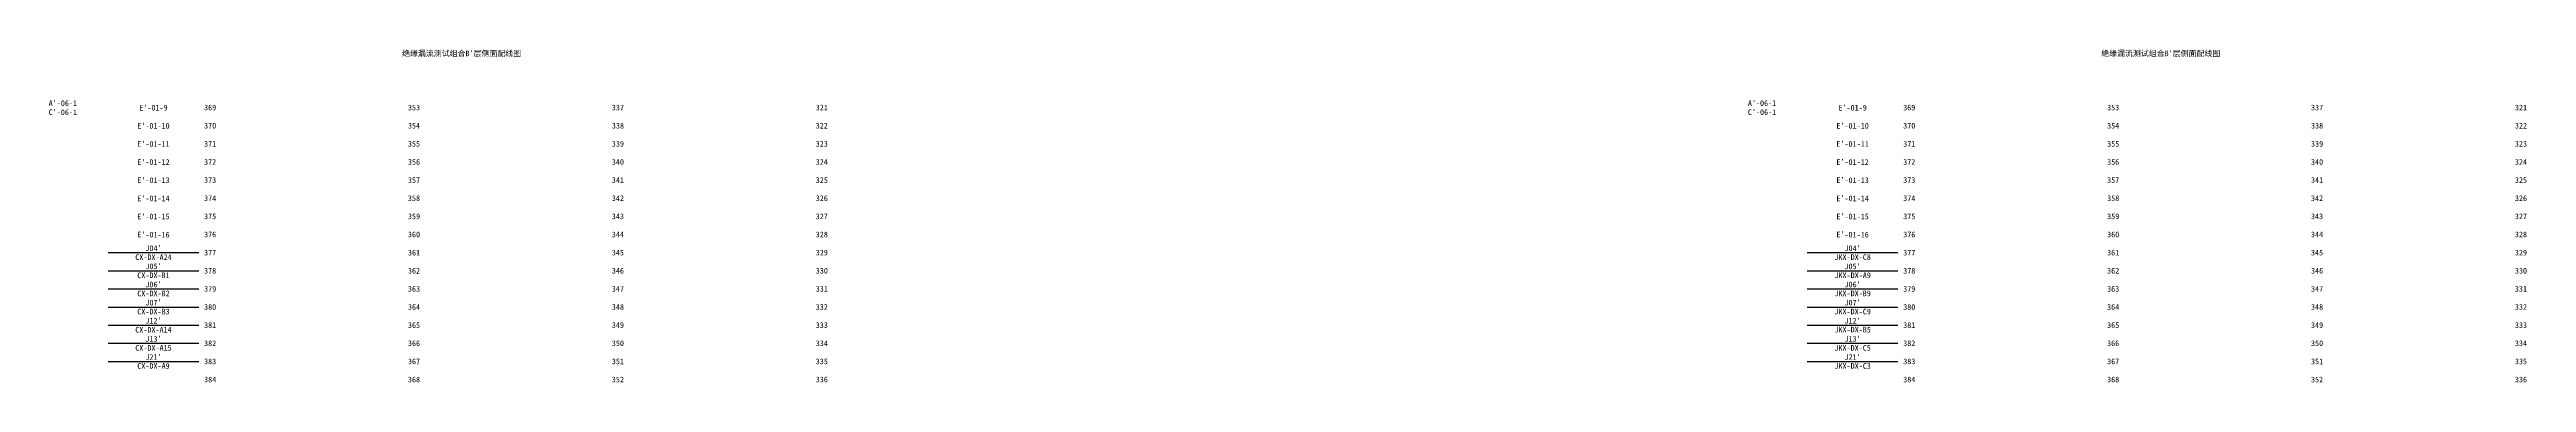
# Model space of a CAD drawing. Header units: millimetres. Extents: x 760 to 2014, y -130 to 4186.
# Drawn here: x 852 to 1945, y 2039 to 2186 of the extents above; entities that cross this region are included whole.
import ezdxf
from ezdxf.enums import TextEntityAlignment as Align

# ---------------------------------------------------------------- set-up
doc = ezdxf.new("R2010")
doc.units = ezdxf.units.MM
doc.styles.get("Standard").update_dxf_attribs({"font": ''})
doc.styles.get('Standard').set_extended_font_data('SimSun')

# ---------------------------------------------------------------- blocks, each defined once
blk = doc.blocks.new("焊线式—B'层—配线端子")
for p, q in [((88, 76), (128, 76)), ((88, 68), (128, 68)), ((88, 60), (128, 60)), ((88, 52), (128, 52)), ((88, 44), (128, 44)), ((88, 36), (128, 36)), ((88, 28), (128, 28))]:
    blk.add_line(p, q)
for s, p in [("绝缘漏流测试组合B'层侧面配线图", (244, 164)), ("A'-06-1", (68, 142)), ("C'-06-1", (68, 138)), ("E'-01-10", (108, 132)), ("E'-01-9", (108, 140)), ('369', (133, 140)), ('370', (133, 132)), ('353', (223, 140)), ('354', (223, 132)), ('337', (313, 140)), ('338', (313, 132)), ('321', (403, 140)), ('322', (403, 132)), ("E'-01-11", (108, 124)), ('371', (133, 124)), ('355', (223, 124)), ('339', (313, 124)), ('323', (403, 124)), ("E'-01-12", (108, 116)), ("E'-01-13", (108, 108)), ('372', (133, 116)), ('356', (223, 116)), ('340', (313, 116)), ('324', (403, 116)), ("E'-01-14", (108, 100)), ('373', (133, 108)), ('374', (133, 100)), ('357', (223, 108)), ('358', (223, 100)), ('341', (313, 108)), ('342', (313, 100)), ('325', (403, 108)), ('326', (403, 100)), ("E'-01-15", (108, 92)), ('375', (133, 92)), ('359', (223, 92)), ('343', (313, 92)), ('327', (403, 92)), ("E'-01-16", (108, 84)), ("J04'", (108, 78)), ('376', (133, 84)), ('377', (133, 76)), ('360', (223, 84)), ('361', (223, 76)), ('344', (313, 84)), ('345', (313, 76)), ('328', (403, 84)), ('329', (403, 76)), ("J05'", (108, 70)), ('378', (133, 68)), ('362', (223, 68)), ('346', (313, 68)), ('330', (403, 68)), ("J06'", (108, 62)), ("J07'", (108, 54)), ('379', (133, 60)), ('363', (223, 60)), ('347', (313, 60)), ('331', (403, 60)), ("J12'", (108, 46)), ('380', (133, 52)), ('381', (133, 44)), ('364', (223, 52)), ('365', (223, 44)), ('348', (313, 52)), ('349', (313, 44)), ('332', (403, 52)), ('333', (403, 44)), ("J13'", (108, 38)), ('382', (133, 36)), ('366', (223, 36)), ('350', (313, 36)), ('334', (403, 36)), ("J21'", (108, 30)), ('383', (133, 28)), ('367', (223, 28)), ('351', (313, 28)), ('335', (403, 28)), ('384', (133, 20)), ('368', (223, 20)), ('352', (313, 20)), ('336', (403, 20))]:
    blk.add_text(s, height=2.5).set_placement(p, align=Align.MIDDLE)
at = {"color": 6}
for s, p in [('CX-DX-A24', (108, 74)), ('CX-DX-B1', (108, 66)), ('CX-DX-B2', (108, 58)), ('CX-DX-B3', (108, 50)), ('CX-DX-A14', (108, 42)), ('CX-DX-A15', (108, 34)), ('CX-DX-A9', (108, 26))]:
    blk.add_text(s, height=2.5, dxfattribs=at).set_placement(p, align=Align.MIDDLE)
blk = doc.blocks.new("接口架—B'层—配线图")
for p, q in [((88, 76), (128, 76)), ((88, 68), (128, 68)), ((88, 60), (128, 60)), ((88, 52), (128, 52)), ((88, 44), (128, 44)), ((88, 36), (128, 36)), ((88, 28), (128, 28))]:
    blk.add_line(p, q)
for s, p in [("绝缘漏流测试组合B'层侧面配线图", (244, 164)), ("A'-06-1", (68, 142)), ("C'-06-1", (68, 138)), ("E'-01-10", (108, 132)), ("E'-01-9", (108, 140)), ('369', (133, 140)), ('370', (133, 132)), ('353', (223, 140)), ('354', (223, 132)), ('337', (313, 140)), ('338', (313, 132)), ('321', (403, 140)), ('322', (403, 132)), ("E'-01-11", (108, 124)), ('371', (133, 124)), ('355', (223, 124)), ('339', (313, 124)), ('323', (403, 124)), ("E'-01-12", (108, 116)), ("E'-01-13", (108, 108)), ('372', (133, 116)), ('356', (223, 116)), ('340', (313, 116)), ('324', (403, 116)), ("E'-01-14", (108, 100)), ('373', (133, 108)), ('374', (133, 100)), ('357', (223, 108)), ('358', (223, 100)), ('341', (313, 108)), ('342', (313, 100)), ('325', (403, 108)), ('326', (403, 100)), ("E'-01-15", (108, 92)), ('375', (133, 92)), ('359', (223, 92)), ('343', (313, 92)), ('327', (403, 92)), ("E'-01-16", (108, 84)), ("J04'", (108, 78)), ('376', (133, 84)), ('377', (133, 76)), ('360', (223, 84)), ('361', (223, 76)), ('344', (313, 84)), ('345', (313, 76)), ('328', (403, 84)), ('329', (403, 76)), ("J05'", (108, 70)), ('378', (133, 68)), ('362', (223, 68)), ('346', (313, 68)), ('330', (403, 68)), ("J06'", (108, 62)), ("J07'", (108, 54)), ('379', (133, 60)), ('363', (223, 60)), ('347', (313, 60)), ('331', (403, 60)), ("J12'", (108, 46)), ('380', (133, 52)), ('381', (133, 44)), ('364', (223, 52)), ('365', (223, 44)), ('348', (313, 52)), ('349', (313, 44)), ('332', (403, 52)), ('333', (403, 44)), ("J13'", (108, 38)), ('382', (133, 36)), ('366', (223, 36)), ('350', (313, 36)), ('334', (403, 36)), ("J21'", (108, 30)), ('383', (133, 28)), ('367', (223, 28)), ('351', (313, 28)), ('335', (403, 28)), ('384', (133, 20)), ('368', (223, 20)), ('352', (313, 20)), ('336', (403, 20))]:
    blk.add_text(s, height=2.5).set_placement(p, align=Align.MIDDLE)
at = {"color": 6}
for s, p in [('JKX-DX-C8', (108, 74)), ('JKX-DX-A9', (108, 66)), ('JKX-DX-B9', (108, 58)), ('JKX-DX-C9', (108, 50)), ('JKX-DX-B5', (108, 42)), ('JKX-DX-C5', (108, 34)), ('JKX-DX-C3', (108, 26))]:
    blk.add_text(s, height=2.5, dxfattribs=at).set_placement(p, align=Align.MIDDLE)

msp = doc.modelspace()

# ---------------------------------------------------------------- block references
for name, p in [("焊线式—B'层—配线端子", (790, 2020)), ("接口架—B'层—配线图", (1540, 2020))]:
    msp.add_blockref(name, p)

doc.saveas('drawing.dxf')
